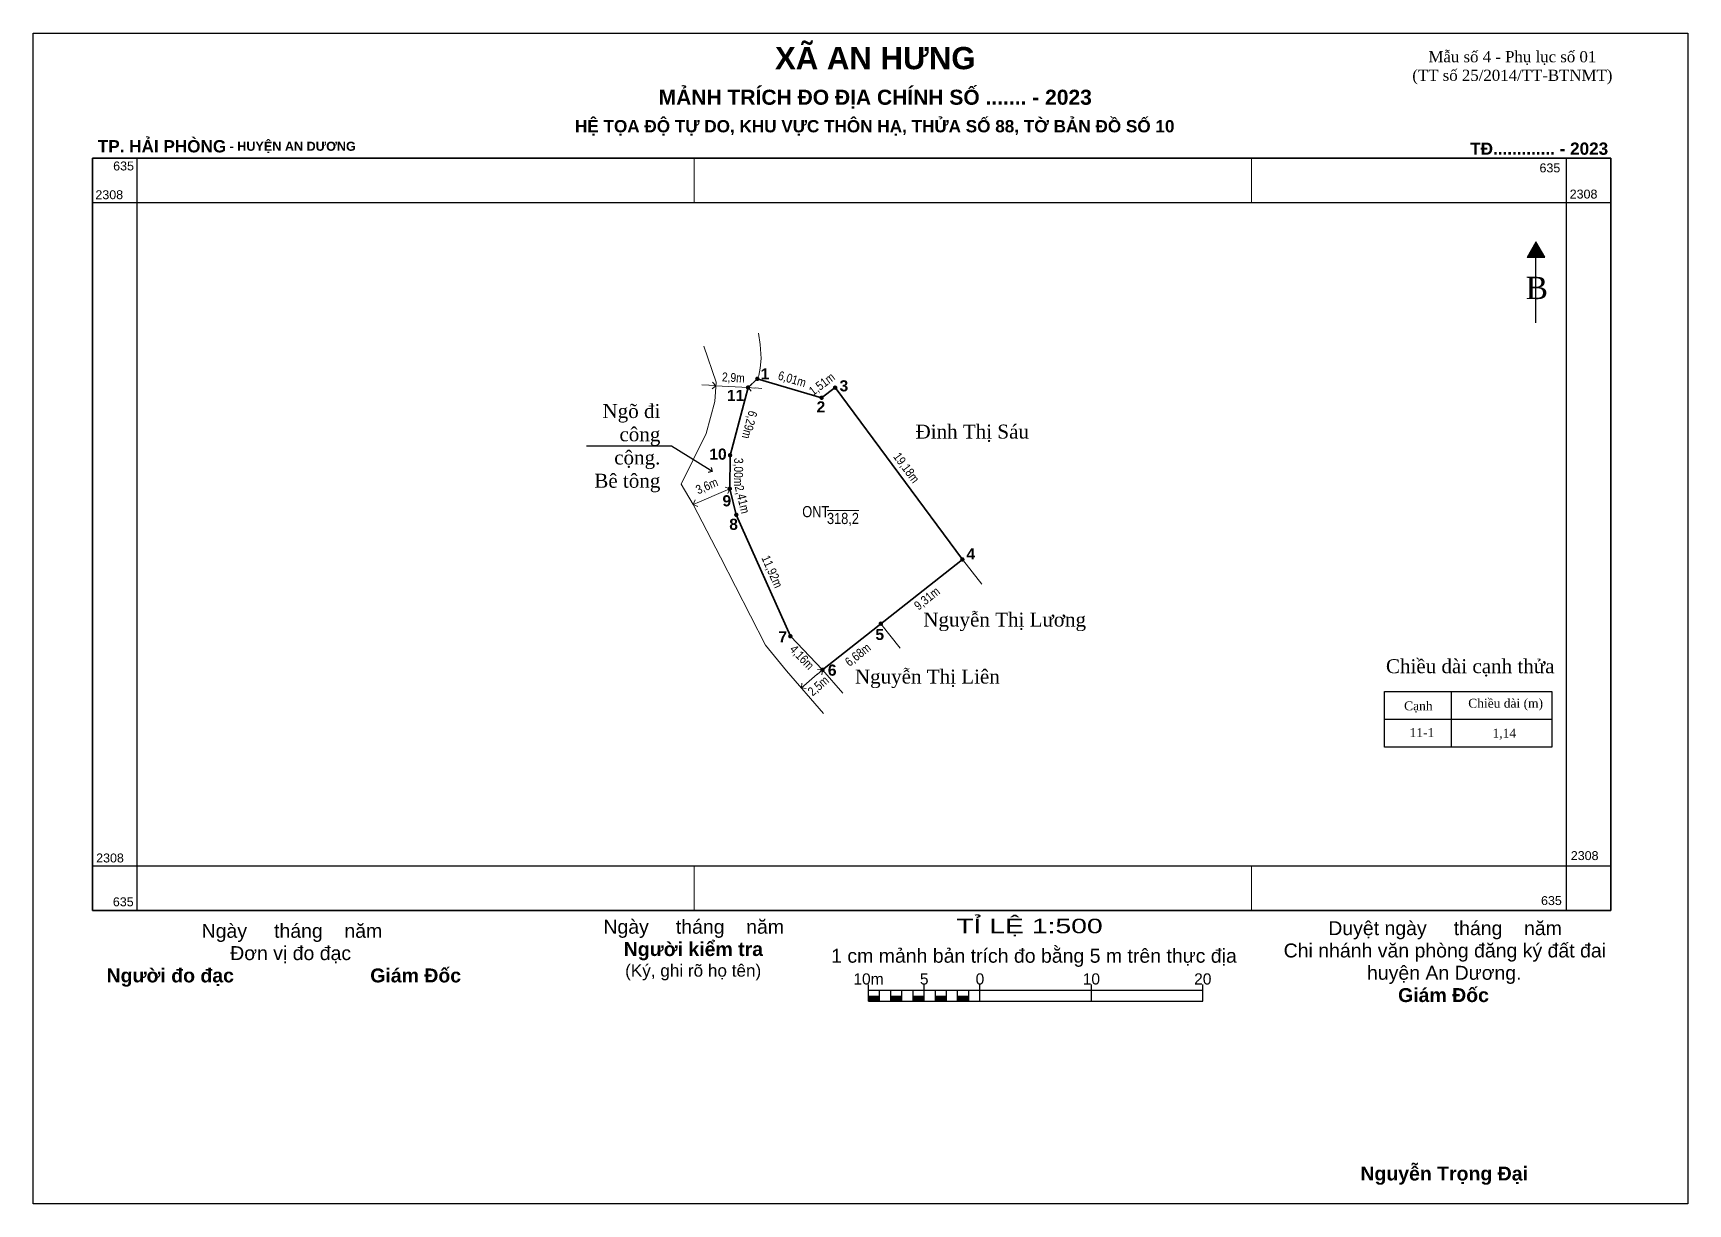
# Model space of a CAD drawing. Header units: metres. Extents: x -95 to 475, y 248 to 679.
# Drawn here: x 68.8 to 217.3, y 573.5 to 678.5 of the extents above; entities that cross this region are included whole.
import ezdxf
from ezdxf import colors
from ezdxf.entities.mleader import LeaderData, LeaderLine
from ezdxf.enums import TextEntityAlignment as Align
from ezdxf.math import Vec2, Vec3

# ---------------------------------------------------------------- set-up
doc = ezdxf.new("R2010")
doc.units = ezdxf.units.M
doc.header["$LTSCALE"] = 0.2
doc.header["$PDMODE"] = 3
doc.header["$PDSIZE"] = -3
doc.linetypes.add('HIDDEN', pattern=[9.525, 6.35, -3.175])
doc.layers.add('0 @ 0.5', color=7, linetype='Continuous')
doc.layers.add('Heaven2407', color=2, linetype='Continuous')
for name, color, linetype, lineweight in [('NOI @ 0.5', 4, 'Continuous', 5), ('Thanh', 8, 'Continuous', 9), ('Thêm và ngõ @ 0.5', 3, 'Continuous', 13), ('Đậm', 1, 'Continuous', 35), ('Đỏ', 1, 'HIDDEN', 13)]:
    doc.layers.add(name, color=color, linetype=linetype, lineweight=lineweight)
doc.styles.add('Annotative', font='times.ttf', dxfattribs={"height": 2.5})
doc.styles.add('ARIAL', font='arial.ttf')
doc.styles.add('ARIALB', font='arialbd.ttf')
doc.styles.add('DIM', font='ARIALN.TTF', dxfattribs={"height": 1.6})
doc.styles.add('Free', font='times.ttf')
doc.styles.add('Land House', font='ARIALN.TTF', dxfattribs={"height": 2})
doc.styles.add('Point', font='arialbd.ttf', dxfattribs={"height": 2.5})
doc.dimstyles.new('Kích thước cạnh', dxfattribs={"dimtxt": 1.6, "dimasz": 2.5, "dimexe": 1.25, "dimexo": 0.625, "dimtad": 1, "dimzin": 4, "dimtxsty": 'DIM', "dimcen": 2.5, "dimse1": 1, "dimse2": 1, "dimsd1": 1, "dimsd2": 1, "dimadec": 0, "dimazin": 0, "dimtfac": 1, "dimtmove": 0, "dimatfit": 3, "dimfxl": 1, "dimarcsym": 0})
doc.dimstyles.new('Kích thước ngõ', dxfattribs={"dimtxt": 1.6, "dimasz": 1.25, "dimexe": 1.25, "dimexo": 1, "dimgap": 1, "dimtad": 1, "dimtoh": 1, "dimdec": 1, "dimzin": 4, "dimtxsty": 'DIM', "dimblk": 'OPEN90', "dimcen": 0, "dimse1": 1, "dimse2": 1, "dimclrd": 3, "dimclre": 3, "dimclrt": 2, "dimadec": 0, "dimazin": 0, "dimtfac": 1, "dimtdec": 1, "dimtmove": 2, "dimatfit": 3, "dimldrblk": 'OPEN90', "dimfxl": 1, "dimlwd": 13, "dimlwe": 13, "dimarcsym": 1})

msp = doc.modelspace()

# ---------------------------------------------------------------- texts
at = {"color": 7, "linetype": 'Continuous', "lineweight": 13, "style": 'ARIALB'}
for s, height, p in [('TP. HẢI PHÒNG', 1.1, (74.6, 668.366, 0.255)), (' - HUYỆN AN DƯƠNG', 0.81, (86.108, 668.366, 0.255)), ('TĐ............. - 2023', 1.1, (197.758, 668.15, 0.255))]:
    msp.add_text(s, height=height, dxfattribs=at).set_placement(p, align=Align.MIDDLE_LEFT)
at = {"color": 7, "lineweight": 13}
for s, height, style, p in [('B', 2, 'Free', (202.725, 654.658)), ('1 cm mảnh bản trích đo bằng 5 m trên thực địa', 1.25, 'ARIAL', (140.412, 595.14))]:
    msp.add_text(s, height=height, dxfattribs=dict(at, style=style)).set_placement(p)
at = {"color": 0, "linetype": 'Continuous', "style": 'ARIAL'}
for s, p in [('10m', (143.762, 593.186)), ('5', (148.762, 593.186)), ('0', (153.762, 593.186)), ('10', (163.762, 593.186)), ('20', (173.762, 593.186))]:
    msp.add_text(s, height=1, dxfattribs=at).set_placement(p, align=Align.CENTER)
for s, width, gutter_width, heights, insert, char_height, attachment_point, style in [('XÃ AN HƯNG', 97.03057, 2.906, [0], (144.369, 677.273), 2, 2, 'ARIALB'), ('MẢNH TRÍCH ĐO ĐỊA CHÍNH SỐ ....... - 2023', 97.03057, 2.906, [0], (144.369, 673.438), 1.35, 2, 'ARIALB'), ('HỆ TỌA ĐỘ TỰ DO, KHU VỰC THÔN HẠ, THỬA SỐ 88, TỜ BẢN ĐỒ SỐ 10', 97.03057, 2.906, [0], (144.32, 670.713), 1.1, 2, 'ARIALB'), ('Cạnh', 3.46278, 12.5, [0], (191.828, 618.579), 0.8, 1, 'Free'), ('Chiều dài (m)', 6.59689, 12.5, [1.107], (197.583, 618.815), 0.8, 1, 'Free'), ('11-1', 1.96591, 12.5, [0], (192.317, 616.181), 0.8, 1, 'Free'), ('1,14', 1.96591, 12.5, [0], (199.762, 616.132), 0.8, 1, 'Free')]:
    msp.add_mtext_dynamic_manual_height_columns(s, width=width, gutter_width=gutter_width, heights=heights, dxfattribs=dict(insert=insert, char_height=char_height, attachment_point=attachment_point, style=style))
at = {"color": 7, "linetype": 'Continuous', "lineweight": 13, "attachment_point": 5, "style": 'Free'}
for s, insert, char_height in [('\\A1;Mẫu số 4 - Phụ lục số 01\\P(TT số 25/2014/TT-BTNMT)', (201.542, 675.401), 1), ('\\A1;{\\f.VnArial|b0|i0|c0|p34;635}', (76.913, 666.591), 0.8), ('\\A1;{\\f.VnArial|b0|i0|c0|p34;635}', (204.91, 666.418), 0.8), ('\\A1;{\\f.VnArial|b0|i0|c0|p34;2308}', (75.629, 664.013), 0.8), ('\\A1;{\\f.VnArial|b0|i0|c0|p34;2308}', (207.93, 664.072), 0.8), ('\\A1;{\\f.VnArial|b0|i0|c0|p34;2308}', (75.695, 604.53), 0.8), ('\\A1;{\\f.VnArial|b0|i0|c0|p34;2308}', (208.029, 604.741), 0.8), ('\\A1;{\\f.VnArial|b0|i0|c0|p34;635}', (76.884, 600.597), 0.8), ('\\A1;{\\f.VnArial|b0|i0|c0|p34;635}', (205.046, 600.706), 0.8)]:
    msp.add_mtext(s, dxfattribs=dict(at, insert=insert, char_height=char_height))
at = {"color": 0, "char_height": 1.25, "attachment_point": 1, "line_spacing_factor": 0.96, "style": 'Free'}
for s, insert, width in [('\\pi9.86637;{\\fArial|b0|i0|c0|p34;Ngày     tháng    năm \\P\\pi12.43074;Đơn vị đo đạc\\P\\pi1.33678;\\fArial|b1|i0|c0|p34;Người đo đạc ^I^I^IGiám Đốc}', (74.051, 598.627), 35.69709), ('\\pi5.64276;{\\fArial|b0|i0|c0|p34;Ngày     tháng    năm\\P\\pi7.4683;\\fArial|b1|i0|c0|p34;Người kiểm tra\\P\\pi7.59219;\\fArial|b0|i0|c0|p34;\\H0.88x;(Ký, ghi rõ họ tên)}', (114.329, 598.991), 27.24987), ('\\pi8.87201;{\\fArial|b0|i0|c0|p34;Duyệt ngày     tháng    năm\\P\\pi4.86834;Chi nhánh văn phòng đăng ký đất đai\\P\\pi12.34909;huyện An Dương.\\P\\pi15.13729;\\fArial|b1|i0|c0|p34;Giám Đốc\\P\\pi19.14906;\\P\\P\\P\\P\\P\\P\\P\\pi11.75521;Nguyễn Trọng Đại}', (176.149, 598.865), 38.29812)]:
    msp.add_mtext(s, dxfattribs=dict(at, insert=insert, width=width))
at = {"color": 7, "lineweight": 13, "insert": (158.207, 599.086), "char_height": 1.3, "width": 20.02389, "attachment_point": 2, "style": 'Free'}
msp.add_mtext('{\\fArial|b0|i0|c0|p34;\\W1.4;TỈ LỆ 1:\\fArial|b0|i0|c163|p34;5\\fArial|b0|i0|c0|p34;00}', dxfattribs=at)
at = {"layer": '0 @ 0.5', "insert": (190.196, 622.359), "char_height": 1.25, "attachment_point": 1, "style": 'Annotative'}
msp.add_mtext_dynamic_manual_height_columns('Chiều dài cạnh thửa', width=16.17609, gutter_width=6.25, heights=[0], dxfattribs=at)
at = {"layer": 'Heaven2407', "style": 'Point'}
for s, p in [('1', (134.087, 647.449)), ('11', (131.055, 645.52)), ('3', (141.165, 646.38)), ('2', (139.101, 644.49)), ('10', (129.478, 640.254)), ('9', (130.659, 636.067)), ('8', (131.267, 633.963)), ('4', (152.554, 631.308)), ('7', (135.68, 623.87)), ('5', (144.381, 624.083)), ('6', (140.116, 620.882))]:
    msp.add_text(s, height=1, dxfattribs=at).set_placement(p)
at = {"layer": 'NOI @ 0.5', "char_height": 1, "attachment_point": 1, "style": 'Land House'}
for s, insert in [('ONT', (137.817, 636.098)), ('{\\O318,2}', (140.038, 635.485))]:
    msp.add_mtext_dynamic_manual_height_columns(s, width=4.47053, gutter_width=5, heights=[0], dxfattribs=dict(at, insert=insert))
at = {"layer": 'Thêm và ngõ @ 0.5', "char_height": 1.25, "attachment_point": 1, "style": 'Annotative'}
for s, insert in [('Đinh Thị Sáu', (147.984, 643.401)), ('Nguyễn Thị Lương', (148.677, 626.539)), ('Nguyễn Thị Liên', (142.542, 621.429))]:
    msp.add_mtext_dynamic_manual_height_columns(s, width=15.79396, gutter_width=6.25, heights=[0], dxfattribs=dict(at, insert=insert))

# ---------------------------------------------------------------- blocks, each defined once
blk = doc.blocks.new('*D98')
at = {"layer": 'Defpoints', "color": 0, "transparency": 16777216}
for p in [(140.77, 646.72), (152.18, 631.31), (152.18, 631.31)]:
    blk.add_point(p, dxfattribs=at)
at = {"color": 0, "transparency": 16777216, "insert": (147.11, 639.49), "char_height": 0.8, "attachment_point": 5, "rotation": 306.5471, "style": 'DIM'}
blk.add_mtext('19,18m', dxfattribs=at)
blk = doc.blocks.new('*D99')
at = {"layer": 'Defpoints', "color": 0, "transparency": 16777216}
for p in [(144.87, 625.55), (139.62, 621.41), (140.72, 620.02)]:
    blk.add_point(p, dxfattribs=at)
at = {"color": 0, "transparency": 16777216, "insert": (142.85, 622.71), "char_height": 0.8, "attachment_point": 5, "rotation": 38.2329, "style": 'DIM'}
blk.add_mtext('6,68m', dxfattribs=at)
blk = doc.blocks.new('*D100')
at = {"layer": 'Defpoints', "color": 0, "transparency": 16777216}
for p in [(136.75, 624.42), (135.73, 623.45), (139.62, 621.41)]:
    blk.add_point(p, dxfattribs=at)
at = {"color": 0, "transparency": 16777216, "insert": (137.74, 622.49), "char_height": 0.8, "attachment_point": 5, "rotation": 313.6921, "style": 'DIM'}
blk.add_mtext('4,16m', dxfattribs=at)
blk = doc.blocks.new('*D101')
at = {"layer": 'Defpoints', "color": 0, "transparency": 16777216}
for p in [(131.9, 635.31), (131.9, 635.31), (136.75, 624.42)]:
    blk.add_point(p, dxfattribs=at)
at = {"color": 0, "transparency": 16777216, "insert": (135.05, 630.19), "char_height": 0.8, "attachment_point": 5, "rotation": 294.0141, "style": 'DIM'}
blk.add_mtext('11,92m', dxfattribs=at)
blk = doc.blocks.new('*D102')
at = {"layer": 'Defpoints', "color": 0, "transparency": 16777216}
for p in [(131.31, 637.64), (131.31, 637.64), (131.9, 635.31)]:
    blk.add_point(p, dxfattribs=at)
at = {"color": 0, "transparency": 16777216, "insert": (132.37, 636.67), "char_height": 0.8, "attachment_point": 5, "rotation": 284.1343, "style": 'DIM'}
blk.add_mtext('2,41m', dxfattribs=at)
blk = doc.blocks.new('*D103')
at = {"layer": 'Defpoints', "color": 0, "transparency": 16777216}
for p in [(133.79, 647.51), (139.56, 645.81), (139.56, 645.81)]:
    blk.add_point(p, dxfattribs=at)
at = {"color": 0, "transparency": 16777216, "insert": (136.89, 647.42), "char_height": 0.8, "attachment_point": 5, "rotation": 343.6313, "style": 'DIM'}
blk.add_mtext('6,01m', dxfattribs=at)
blk = doc.blocks.new('*D104')
at = {"layer": 'Defpoints', "color": 0, "transparency": 16777216}
for p in [(140.7, 646.81), (140.77, 646.72), (139.56, 645.81)]:
    blk.add_point(p, dxfattribs=at)
at = {"color": 0, "transparency": 16777216, "insert": (139.62, 646.99), "char_height": 0.8, "attachment_point": 5, "rotation": 36.7451, "style": 'DIM'}
blk.add_mtext('1,51m', dxfattribs=at)
blk = doc.blocks.new('*D105')
at = {"layer": 'Defpoints', "color": 0, "transparency": 16777216}
for p in [(152.18, 631.31), (153.2, 630.02), (144.87, 625.55)]:
    blk.add_point(p, dxfattribs=at)
at = {"color": 0, "transparency": 16777216, "insert": (149.05, 627.76), "char_height": 0.8, "attachment_point": 5, "rotation": 38.2329, "style": 'DIM'}
blk.add_mtext('9,31m', dxfattribs=at)
blk = doc.blocks.new('Moc')
at = {"layer": 'Đỏ', "lineweight": 13}
h = blk.add_hatch(color=6, dxfattribs=at)
edge = h.paths.add_edge_path()
edge.add_arc((0, 0), 0.25, 0, 360)
blk = doc.blocks.new('_Open90')
at = {"color": 0, "linetype": 'ByBlock', "lineweight": -2}
for p, q in [((0, 0), (-1, 0)), ((-0.5, 0.5), (0, 0)), ((0, 0), (-0.5, -0.5))]:
    blk.add_line(p, q, dxfattribs=at)
blk = doc.blocks.new('*D106')
at = {"color": 3, "linetype": 'Continuous', "lineweight": 13, "transparency": 16777216}
blk.add_line((139.15, 621.01), (138.21, 620.19), dxfattribs=at)
at = {"layer": 'Defpoints', "color": 0, "transparency": 16777216}
for p in [(139.62, 621.41), (137.74, 619.78), (137.74, 619.78)]:
    blk.add_point(p, dxfattribs=at)
at = {"color": 3, "lineweight": 13, "transparency": 16777216, "xscale": 0.625, "yscale": 0.625, "zscale": 0.625}
for p, rotation in [((139.62, 621.41), 40.93502440446883), ((137.74, 619.78), 220.9350244044688)]:
    blk.add_blockref('_Open90', p, dxfattribs=dict(at, rotation=rotation))
at = {"color": 2, "transparency": 16777216, "insert": (139.3, 619.92), "char_height": 0.8, "attachment_point": 5, "rotation": 40.935, "style": 'DIM'}
blk.add_mtext('2,5m', dxfattribs=at)
blk = doc.blocks.new('*D107')
at = {"layer": 'Defpoints', "color": 0, "transparency": 16777216}
for p in [(131.33, 640.64), (131.31, 637.64), (132.82, 637.63)]:
    blk.add_point(p, dxfattribs=at)
at = {"color": 0, "transparency": 16777216, "insert": (132.03, 639.14), "char_height": 0.8, "attachment_point": 5, "rotation": 269.5604, "style": 'DIM'}
blk.add_mtext('3,00m', dxfattribs=at)
blk = doc.blocks.new('*D108')
at = {"layer": 'Defpoints', "color": 0, "transparency": 16777216}
for p in [(132.95, 646.72), (131.33, 640.64), (132.99, 640.2)]:
    blk.add_point(p, dxfattribs=at)
at = {"color": 0, "transparency": 16777216, "insert": (133.02, 643.4), "char_height": 0.8, "attachment_point": 5, "rotation": 255.0983, "style": 'DIM'}
blk.add_mtext('6,29m', dxfattribs=at)
blk = doc.blocks.new('*D109')
at = {"color": 3, "linetype": 'Continuous', "lineweight": 13, "transparency": 16777216}
for p, q in [((129.45, 646.93), (128.82, 646.96)), ((132.95, 646.72), (130.07, 646.89)), ((133.58, 646.69), (134.2, 646.65))]:
    blk.add_line(p, q, dxfattribs=at)
at = {"layer": 'Defpoints', "color": 0, "transparency": 16777216}
for p in [(130.07, 646.89), (130.07, 646.89), (132.95, 646.72)]:
    blk.add_point(p, dxfattribs=at)
at = {"color": 3, "lineweight": 13, "transparency": 16777216, "xscale": 0.625, "yscale": 0.625, "zscale": 0.625}
for p, rotation in [((130.07, 646.89), 356.685211683833), ((132.95, 646.72), 176.685211683833)]:
    blk.add_blockref('_Open90', p, dxfattribs=dict(at, rotation=rotation))
at = {"color": 2, "transparency": 16777216, "insert": (131.63, 647.55), "char_height": 0.8, "attachment_point": 5, "rotation": 356.6852, "style": 'DIM'}
blk.add_mtext('2,9m', dxfattribs=at)
blk = doc.blocks.new('*D115')
at = {"color": 3, "linetype": 'Continuous', "lineweight": 13, "transparency": 16777216}
blk.add_line((130.74, 637.4), (128.61, 636.48), dxfattribs=at)
at = {"layer": 'Defpoints', "color": 0, "transparency": 16777216}
for p in [(131.31, 637.64), (128.03, 636.23), (128.03, 636.23)]:
    blk.add_point(p, dxfattribs=at)
at = {"color": 3, "lineweight": 13, "transparency": 16777216, "xscale": 0.625, "yscale": 0.625, "zscale": 0.625}
for p, rotation in [((131.31, 637.64), 23.29112298959042), ((128.03, 636.23), 203.2911229895905)]:
    blk.add_blockref('_Open90', p, dxfattribs=dict(at, rotation=rotation))
at = {"color": 2, "transparency": 16777216, "insert": (129.28, 637.84), "char_height": 0.8, "attachment_point": 5, "rotation": 23.2911, "style": 'DIM'}
blk.add_mtext('3,6m', dxfattribs=at)

# ---------------------------------------------------------------- dimensions: what is measured, and where the dimension line sits
at = {"layer": '0 @ 0.5'}
for base, p1, p2, angle, dimstyle, override, picture, middle in [((130.069, 646.89), (132.952, 646.723), (130.069, 646.89), 176.68521, 'Kích thước ngõ', {"dimscale": 0.5, "dimpost": 'm', "dimtix": 0, "dimtofl": 1, "dimtmove": 2, "dimatfit": 3}, '*D109', (131.626, 647.547)), ((140.697, 646.809), (139.555, 645.813), (140.766, 646.716), 36.74512, 'Kích thước cạnh', {"dimscale": 0.5, "dimpost": 'm', "dimtix": 0, "dimtofl": 1, "dimtmove": 0, "dimatfit": 3}, '*D104', (140.091, 646.357)), ((132.994, 640.201), (132.952, 646.723), (131.334, 640.642), 255.09826, 'Kích thước cạnh', {"dimscale": 0.5, "dimpost": 'm', "dimtix": 0, "dimtofl": 1, "dimtmove": 0, "dimatfit": 3}, '*D108', (133.791, 643.194)), ((132.816, 637.633), (131.334, 640.642), (131.311, 637.645), 269.56042, 'Kích thước cạnh', {"dimscale": 0.5, "dimpost": 'm', "dimtix": 0, "dimtofl": 1, "dimtmove": 0, "dimatfit": 3}, '*D107', (132.828, 639.132)), ((131.311, 637.645), (131.9, 635.308), (131.311, 637.645), 104.1343, 'Kích thước cạnh', {"dimscale": 0.5, "dimpost": 'm', "dimtix": 0, "dimtofl": 1, "dimtmove": 0, "dimatfit": 3}, '*D102', (131.605, 636.477)), ((131.9, 635.308), (136.749, 624.423), (131.9, 635.308), 114.01414, 'Kích thước cạnh', {"dimscale": 0.5, "dimpost": 'm', "dimtix": 0, "dimtofl": 1, "dimtmove": 0, "dimatfit": 3}, '*D101', (134.324, 629.866)), ((137.735, 619.777), (139.623, 621.415), (137.735, 619.777), 220.93502, 'Kích thước ngõ', {"dimscale": 0.5, "dimpost": 'm', "dimtix": 0, "dimtofl": 1, "dimtmove": 2, "dimatfit": 3}, '*D106', (139.296, 619.924))]:
    dim = msp.add_linear_dim(base=base, p1=p1, p2=p2, angle=angle, dimstyle=dimstyle, override=override, dxfattribs=at)
    dim.commit()
    dim.dimension.update_dxf_attribs({"geometry": picture, "text_midpoint": middle, "dimtype": 129})
for p1, p2, distance, dimstyle, override, picture, middle in [((133.786, 647.507), (139.555, 645.813), 0, 'Kích thước cạnh', {"dimscale": 0.5, "dimpost": 'm', "dimtix": 0, "dimtofl": 1, "dimtmove": 0, "dimatfit": 3}, '*D103', (136.894, 647.421)), ((140.766, 646.716), (152.185, 631.311), 0, 'Kích thước cạnh', {"dimscale": 0.5, "dimpost": 'm', "dimtix": 0, "dimtofl": 1, "dimtmove": 0, "dimatfit": 3}, '*D98', (147.113, 639.486)), ((131.311, 637.645), (128.033, 636.233), 0, 'Kích thước ngõ', {"dimscale": 0.5, "dimpost": 'm', "dimtix": 0, "dimtofl": 1, "dimtmove": 2, "dimatfit": 3}, '*D115', (129.284, 637.84)), ((144.871, 625.549), (152.185, 631.311), -1.64, 'Kích thước cạnh', {"dimscale": 0.5, "dimpost": 'm', "dimtix": 0, "dimtofl": 1, "dimtmove": 0, "dimatfit": 3}, '*D105', (149.051, 627.765)), ((144.871, 625.549), (139.623, 621.415), 1.775, 'Kích thước cạnh', {"dimscale": 0.5, "dimpost": 'm', "dimtix": 0, "dimtofl": 1, "dimtmove": 0, "dimatfit": 3}, '*D99', (142.854, 622.711)), ((139.623, 621.415), (136.749, 624.423), 1.41, 'Kích thước cạnh', {"dimscale": 0.5, "dimpost": 'm', "dimtix": 0, "dimtofl": 1, "dimtmove": 0, "dimatfit": 3}, '*D100', (137.741, 622.493))]:
    dim = msp.add_aligned_dim(p1=p1, p2=p2, distance=distance, dimstyle=dimstyle, override=override, dxfattribs=at)
    dim.commit()
    dim.dimension.update_dxf_attribs({"geometry": picture, "text_midpoint": middle})

# ---------------------------------------------------------------- hatches: boundary and pattern name
at = {"linetype": 'Continuous'}
h = msp.add_hatch(color=256, dxfattribs=at)
h.paths.add_polyline_path([(203.66, 659.787), (202.874, 658.432), (203.66, 658.432)])
h.paths.add_polyline_path([(203.66, 658.432), (204.446, 658.432), (203.66, 659.787)])

# ---------------------------------------------------------------- linework, layer by layer
at = {"color": 0, "linetype": 'ByBlock', "lineweight": 35, "ltscale": 0.6}
for p, q in [((74.12, 599.814), (74.12, 667.309)), ((74.12, 667.309), (210.364, 667.309)), ((210.364, 667.309), (210.364, 599.814)), ((210.364, 599.814), (74.12, 599.814))]:
    msp.add_line(p, q, dxfattribs=at)
at = {"color": 0, "linetype": 'ByBlock', "lineweight": 25, "ltscale": 0.6}
for p, q in [((78.12, 599.814), (78.12, 667.309)), ((206.364, 667.309), (206.364, 599.814)), ((74.12, 663.309), (210.364, 663.309)), ((210.364, 603.814), (74.12, 603.814))]:
    msp.add_line(p, q, dxfattribs=at)
at = {"lineweight": 13}
for p, q in [((128.12, 663.309), (128.12, 667.309)), ((178.12, 663.309), (178.12, 667.309)), ((128.12, 603.814), (128.12, 599.814)), ((178.12, 603.814), (178.12, 599.814))]:
    msp.add_line(p, q, dxfattribs=at)
at = {"color": 7, "linetype": 'ByBlock', "lineweight": 13}
for q in [(202.874, 658.432), (204.446, 658.432)]:
    msp.add_line((203.66, 659.787), q, dxfattribs=at)
at = {"color": 7, "linetype": 'ByBlock', "lineweight": 30}
msp.add_line((203.66, 652.54), (203.66, 659.787), dxfattribs=at)
at = {"linetype": 'Continuous'}
for p, q in [((202.874, 658.432), (204.446, 658.432)), ((152.185, 631.311), (152.185, 631.311)), ((139.623, 621.415), (139.623, 621.415))]:
    msp.add_line(p, q, dxfattribs=at)
for p, q in [((190.076, 619.459), (205.076, 619.459)), ((190.076, 616.959), (190.076, 619.459)), ((196.076, 616.959), (196.076, 619.459)), ((205.076, 619.459), (205.076, 616.959)), ((205.076, 616.959), (190.076, 616.959)), ((205.076, 616.959), (190.076, 616.959)), ((190.076, 614.459), (190.076, 616.959)), ((196.076, 614.459), (196.076, 616.959)), ((205.076, 616.959), (205.076, 614.459)), ((205.076, 614.459), (190.076, 614.459))]:
    msp.add_line(p, q)
at = {"color": 0, "linetype": 'Continuous'}
for p, q in [((143.762, 591.686), (143.762, 593.186)), ((143.762, 592.686), (173.762, 592.686)), ((144.762, 591.686), (144.762, 592.686)), ((145.762, 591.686), (145.762, 592.686)), ((146.762, 591.686), (146.762, 592.686)), ((147.762, 591.686), (147.762, 592.686)), ((148.762, 591.686), (148.762, 593.186)), ((148.762, 591.686), (148.762, 592.686)), ((149.762, 591.686), (149.762, 592.686)), ((150.762, 591.686), (150.762, 592.686)), ((151.762, 591.686), (151.762, 592.686)), ((152.762, 591.686), (152.762, 592.686)), ((153.762, 591.686), (153.762, 593.186)), ((163.762, 591.686), (163.762, 593.186)), ((173.762, 591.686), (173.762, 593.186)), ((143.762, 591.686), (173.762, 591.686))]:
    msp.add_line(p, q, dxfattribs=at)
for points in [[(143.762, 591.686), (143.762, 592.186), (144.762, 591.686), (144.762, 592.186)], [(145.762, 591.686), (145.762, 592.186), (146.762, 591.686), (146.762, 592.186)], [(147.762, 591.686), (147.762, 592.186), (148.762, 591.686), (148.762, 592.186)], [(149.762, 591.686), (149.762, 592.186), (150.762, 591.686), (150.762, 592.186)], [(151.762, 591.686), (151.762, 592.186), (152.762, 591.686), (152.762, 592.186)]]:
    msp.add_solid(points, dxfattribs=at)
at = {"layer": 'Defpoints'}
msp.add_lwpolyline([(68.794, 678.513), (217.294, 678.513), (217.294, 573.513), (68.794, 573.513)], close=True, dxfattribs=at)
at = {"layer": 'Thanh'}
for p, q in [((152.185, 631.311), (153.925, 629.102)), ((144.871, 625.549), (146.591, 623.353))]:
    msp.add_line(p, q, dxfattribs=at)
at = {"layer": 'Thanh', "linetype": 'Continuous'}
msp.add_line((139.623, 621.415), (141.452, 619.325), dxfattribs=at)
for points in [[(133.786, 647.507), (133.921, 647.819), (134.049, 648.474), (134.133, 649.341), (134.034, 650.595), (133.896, 651.602)], [(139.721, 617.487), (136.395, 621.322), (134.529, 623.631), (130.485, 631.515), (128.033, 636.233), (126.962, 638.061), (129.203, 642.618), (129.987, 645.465), (130.087, 647.207), (128.995, 650.422)]]:
    msp.add_lwpolyline(points, dxfattribs=at)
at = {"layer": 'Đậm', "linetype": 'Continuous'}
msp.add_lwpolyline([(132.952, 646.723), (132.952, 646.723), (132.952, 646.723), (131.334, 640.642), (131.311, 637.645), (131.9, 635.308), (136.749, 624.423), (139.623, 621.415), (152.185, 631.311), (152.185, 631.311), (152.185, 631.311), (140.766, 646.716), (140.766, 646.716), (140.766, 646.716), (140.766, 646.716), (140.766, 646.716), (140.766, 646.716), (139.555, 645.813), (133.786, 647.507), (132.953, 646.724)], dxfattribs=at)

# ---------------------------------------------------------------- block references
at = {"color": 7, "linetype": 'Continuous', "lineweight": 0, "xscale": 0.8000000000000114, "yscale": 0.8000000000000114, "zscale": 0.8000000000000114}
for p in [(133.786, 647.507), (132.953, 646.724), (139.555, 645.813), (140.766, 646.716), (131.337, 640.651), (131.311, 637.645), (131.9, 635.308), (152.185, 631.311), (144.871, 625.549), (136.749, 624.423), (139.64, 621.413)]:
    msp.add_blockref('Moc', p, dxfattribs=at)

msp.set_redraw_order([(e.dxf.handle, doc.entitydb.next_handle()) for e in msp.query("TEXT MTEXT ATTDEF DIMENSION ARC_DIMENSION")])  # texts and dimensions are drawn at this point

# ---------------------------------------------------------------- leaders
at = {"layer": 'Thêm và ngõ @ 0.5', "lineweight": 13}
ml = msp.add_multileader_mtext('Standard', dxfattribs=at)
ml.set_content(' Ngõ đi công cộng. Bê tông', color=256, style='Annotative')
ml.set_leader_properties()
ml.set_arrow_properties(name='OPEN90')
ml.build(insert=Vec2(0, 0))
ml.multileader.update_dxf_attribs({"text_left_attachment_type": 5, "text_right_attachment_type": 5, "dogleg_length": 0, "arrow_head_size": 0.5, "scale": 0.5})
ctx = ml.context
ctx.base_point, ctx.scale, ctx.char_height, ctx.arrow_head_size, ctx.landing_gap_size, ctx.plane_origin = Vec3(113.877, 641.48), 0.5, 1.25, 0.5, 1, Vec3(104.803, 608.009)
ctx.left_attachment, ctx.right_attachment, ctx.text_align_type = 5, 5, 2
notes = []
notes.append((ctx, [(1, (1, 1, 0), (126.084, 641.48), (-1, 0), 0, [(0, [(129.73, 639.2)], 0, [])])]))
ctx.mtext.insert, ctx.mtext.width, ctx.mtext.alignment, ctx.mtext.flow_direction = Vec3(125.084, 645.243), 13.12154, 3, 5
for ctx, leaders in notes:
    for number, flags, end, landing, length, lines in leaders:
        leader = LeaderData()
        leader.index, (leader.has_last_leader_line, leader.has_dogleg_vector, leader.attachment_direction) = number, flags
        leader.last_leader_point, leader.dogleg_vector, leader.dogleg_length = Vec3(end), Vec3(landing), length
        for number, points, colour, breaks in lines:
            line = LeaderLine()
            line.index, line.vertices, line.color, line.breaks = number, Vec3.list(points), colors.encode_raw_color(colour), breaks
            leader.lines.append(line)
        ctx.leaders.append(leader)

doc.saveas('drawing.dxf')
